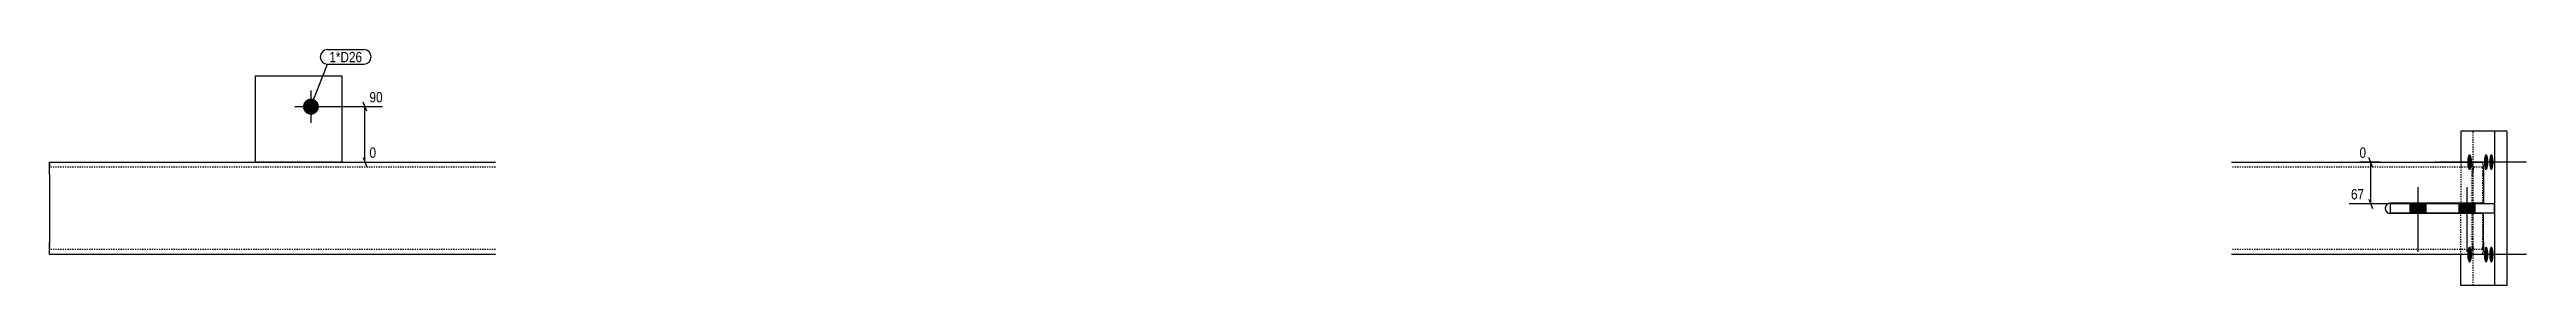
# Model space of a CAD drawing. Header units: millimetres. Extents: x 17 to 29049, y 7 to 1650.
# Drawn here: x 18909 to 22935, y 12 to 395 of the extents above; entities that cross this region are included whole.
import ezdxf

# ---------------------------------------------------------------- set-up
doc = ezdxf.new("R2010")
doc.units = ezdxf.units.MM
doc.linetypes.add('DXK_LINE_DOT2', pattern=[3.9198, 1.9599, -1.9599])
for name, color, linetype in [('MÅLSÆTNING', 7, 'Continuous'), ('STÅL', 7, 'Continuous'), ('TEKST', 7, 'Continuous')]:
    doc.layers.add(name, color=color, linetype=linetype)
doc.styles.add('Arial Narrow', font='ARIALN.TTF', dxfattribs={"height": 0.2})

msp = doc.modelspace()

# ---------------------------------------------------------------- hatches: boundary and pattern name
at = {"layer": 'STÅL', "linetype": 'Continuous'}
for points in [[(19333.5, 315, -1), (19333.5, 289, -1)], [(22846.7, 212), (22846.7, 209.3), (22846.4, 206.7), (22846, 204.4), (22845.5, 202.3), (22844.8, 200.7), (22844.1, 199.6), (22843.3, 199.1), (22842.4, 199.1), (22841.6, 199.6), (22840.9, 200.7), (22840.2, 202.3), (22839.7, 204.4), (22839.3, 206.7), (22839, 209.3), (22839, 212), (22839, 214.7), (22839.3, 217.3), (22839.7, 219.6), (22840.2, 221.7), (22840.9, 223.3), (22841.6, 224.4), (22842.4, 224.9), (22843.3, 224.9), (22844.1, 224.4), (22844.8, 223.3), (22845.5, 221.7), (22846, 219.6), (22846.4, 217.3), (22846.7, 214.7)], [(22873.3, 212), (22873.2, 209.3), (22873, 206.7), (22872.6, 204.4), (22872.1, 202.3), (22871.5, 200.7), (22870.8, 199.6), (22870, 199.1), (22869.3, 199.1), (22868.5, 199.6), (22867.8, 200.7), (22867.2, 202.3), (22866.7, 204.4), (22866.3, 206.7), (22866.1, 209.3), (22866, 212), (22866.1, 214.7), (22866.3, 217.3), (22866.7, 219.6), (22867.2, 221.7), (22867.8, 223.3), (22868.5, 224.4), (22869.3, 224.9), (22870, 224.9), (22870.8, 224.4), (22871.5, 223.3), (22872.1, 221.7), (22872.6, 219.6), (22873, 217.3), (22873.2, 214.7)], [(22881.8, 212), (22881.7, 209.3), (22881.5, 206.7), (22881.1, 204.4), (22880.6, 202.3), (22880, 200.7), (22879.3, 199.6), (22878.6, 199.1), (22877.8, 199.1), (22877.1, 199.6), (22876.4, 200.7), (22875.8, 202.3), (22875.3, 204.4), (22874.9, 206.7), (22874.7, 209.3), (22874.6, 212), (22874.7, 214.7), (22874.9, 217.3), (22875.3, 219.6), (22875.8, 221.7), (22876.4, 223.3), (22877.1, 224.4), (22877.8, 224.9), (22878.6, 224.9), (22879.3, 224.4), (22880, 223.3), (22880.6, 221.7), (22881.1, 219.6), (22881.5, 217.3), (22881.7, 214.7)], [(22771.5, 144.5), (22745.5, 144.5), (22745.5, 129.5), (22771.5, 129.5)], [(22851.5, 144.5), (22825.5, 144.5), (22825.5, 129.5), (22851.5, 129.5)], [(22846.7, 62), (22846.7, 59.3), (22846.4, 56.7), (22846, 54.4), (22845.5, 52.3), (22844.8, 50.7), (22844.1, 49.6), (22843.3, 49.1), (22842.4, 49.1), (22841.6, 49.6), (22840.9, 50.7), (22840.2, 52.3), (22839.7, 54.4), (22839.3, 56.7), (22839, 59.3), (22839, 62), (22839, 64.7), (22839.3, 67.3), (22839.7, 69.6), (22840.2, 71.7), (22840.9, 73.3), (22841.6, 74.4), (22842.4, 74.9), (22843.3, 74.9), (22844.1, 74.4), (22844.8, 73.3), (22845.5, 71.7), (22846, 69.6), (22846.4, 67.3), (22846.7, 64.7)], [(22873.3, 62), (22873.2, 59.3), (22873, 56.7), (22872.6, 54.4), (22872.1, 52.3), (22871.5, 50.7), (22870.8, 49.6), (22870, 49.1), (22869.3, 49.1), (22868.5, 49.6), (22867.8, 50.7), (22867.2, 52.3), (22866.7, 54.4), (22866.3, 56.7), (22866.1, 59.3), (22866, 62), (22866.1, 64.7), (22866.3, 67.3), (22866.7, 69.6), (22867.2, 71.7), (22867.8, 73.3), (22868.5, 74.4), (22869.3, 74.9), (22870, 74.9), (22870.8, 74.4), (22871.5, 73.3), (22872.1, 71.7), (22872.6, 69.6), (22873, 67.3), (22873.2, 64.7)], [(22881.8, 62), (22881.7, 59.3), (22881.5, 56.7), (22881.1, 54.4), (22880.6, 52.3), (22880, 50.7), (22879.3, 49.6), (22878.6, 49.1), (22877.8, 49.1), (22877.1, 49.6), (22876.4, 50.7), (22875.8, 52.3), (22875.3, 54.4), (22874.9, 56.7), (22874.7, 59.3), (22874.6, 62), (22874.7, 64.7), (22874.9, 67.3), (22875.3, 69.6), (22875.8, 71.7), (22876.4, 73.3), (22877.1, 74.4), (22877.8, 74.9), (22878.6, 74.9), (22879.3, 74.4), (22880, 73.3), (22880.6, 71.7), (22881.1, 69.6), (22881.5, 67.3), (22881.7, 64.7)]]:
    msp.add_hatch(color=96, dxfattribs=at).paths.add_polyline_path(points)

# ---------------------------------------------------------------- linework, layer by layer
at = {"layer": 'MÅLSÆTNING', "color": 7, "linetype": 'Continuous'}
for p, q in [((19338.5, 302), (19450, 302)), ((19424.2, 294.5), (19418.2, 309.5)), ((19421.2, 212), (19421.2, 302)), ((19388.5, 212), (19439.4, 212)), ((19418.2, 219.5), (19424.2, 204.5)), ((22697.4, 212), (22663.8, 212)), ((22685, 204.5), (22679, 219.5)), ((22682, 144.5), (22682, 212)), ((22708.5, 144.5), (22646.8, 144.5)), ((22679, 152), (22685, 137))]:
    msp.add_line(p, q, dxfattribs=at)
at = {"layer": 'STÅL', "color": 2, "linetype": 'Continuous'}
for p, q in [((19243.5, 212), (19243.5, 352)), ((19243.5, 352), (19383.5, 352)), ((19383.5, 352), (19383.5, 212)), ((22828.8, 262), (22828.8, 212)), ((22883.7, 262), (22828.8, 262)), ((22903.5, 262), (22883.7, 262)), ((22883.7, 12), (22883.7, 262)), ((22903.5, 262), (22903.5, 12)), ((18908.5, 192), (18908.5, 212)), ((18908.5, 212), (19633.5, 212)), ((22455.5, 212), (22863, 212)), ((22863, 212), (22864, 210.5)), ((22864, 210.5), (22864.7, 206.1)), ((22864.7, 206.1), (22865.3, 199.7)), ((18908.5, 192), (18908.5, 82)), ((22865.3, 199.7), (22865.5, 192)), ((22865.5, 192), (22865.5, 145.5)), ((22714, 145.5), (22710.8, 144.9)), ((22710.8, 129.1), (22714, 128.5)), ((22883.5, 144.5), (22713.5, 144.5)), ((22713.5, 144.5), (22713.5, 129.5)), ((22713.5, 129.5), (22883.5, 129.5)), ((22865.5, 145.5), (22714, 145.5)), ((22865.5, 128.5), (22714, 128.5)), ((22828.8, 145.5), (22828.8, 144.5)), ((22828.8, 128.5), (22828.8, 129.5)), ((22865.5, 82), (22865.5, 128.5)), ((22883.5, 129.5), (22883.5, 144.5)), ((18908.5, 67.9), (18908.5, 82)), ((22865.5, 82), (22865.3, 74.3)), ((18908.5, 62), (18908.5, 67.9)), ((19633.5, 62), (18908.5, 62)), ((22863, 62), (22455.5, 62)), ((22828.8, 12), (22828.8, 62)), ((22864, 63.5), (22863, 62)), ((22864.7, 67.9), (22864, 63.5)), ((22865.3, 74.3), (22864.7, 67.9)), ((22903.5, 12), (22828.8, 12))]:
    msp.add_line(p, q, dxfattribs=at)
at = {"layer": 'STÅL', "color": 96, "linetype": 'Continuous'}
for p, q in [((19333.5, 328), (19333.5, 276)), ((19307.5, 302), (19359.5, 302)), ((22899.9, 212), (22795.7, 212)), ((22926.7, 212), (22822.5, 212)), ((22935.3, 212), (22831, 212)), ((22758.5, 171.5), (22758.5, 66.5)), ((22838.5, 171.5), (22838.5, 66.5)), ((22745.5, 144.5), (22745.5, 129.5)), ((22771.5, 144.5), (22771.5, 129.5)), ((22825.5, 144.5), (22825.5, 129.5)), ((22851.5, 144.5), (22851.5, 129.5)), ((22899.9, 62), (22795.7, 62)), ((22926.7, 62), (22822.5, 62)), ((22935.3, 62), (22831, 62))]:
    msp.add_line(p, q, dxfattribs=at)
at = {"layer": 'STÅL', "color": 7, "linetype": 'DXK_LINE_DOT2'}
for p, q in [((22848.7, 12), (22848.7, 262)), ((18908.5, 212), (18908.5, 206.1)), ((19633.5, 204), (18908.5, 204)), ((19383.5, 212), (19243.5, 212)), ((22863, 204), (22455.5, 204)), ((22828.8, 212), (22828.8, 145.5)), ((22847.2, 199.7), (22847.8, 206.1)), ((22847.8, 206.1), (22848.6, 210.5)), ((22848.9, 203.1), (22848.5, 200.5)), ((22848.6, 210.5), (22849.5, 212)), ((22849.5, 204), (22848.9, 203.1)), ((22863.6, 203.1), (22863, 204)), ((22864.1, 200.5), (22863.6, 203.1)), ((22847, 192), (22847.2, 199.7)), ((22847, 145.5), (22847, 192)), ((22848.1, 196.6), (22848, 192)), ((22848, 145.5), (22848, 192)), ((22848.5, 200.5), (22848.1, 196.6)), ((22864.4, 196.6), (22864.1, 200.5)), ((22864.5, 192), (22864.4, 196.6)), ((22864.5, 145.5), (22864.5, 192)), ((22710.8, 144.9), (22714, 145.5)), ((22714, 128.5), (22710.8, 129.1)), ((22828.8, 144.5), (22828.8, 129.5)), ((22828.8, 62), (22828.8, 128.5)), ((22830.1, 129.5), (22830.1, 144.5)), ((22847, 82), (22847, 128.5)), ((22847, 128.5), (22848, 128.5)), ((22848, 82), (22848, 128.5)), ((22864.5, 82), (22864.5, 128.5)), ((22864.5, 128.5), (22865.5, 128.5)), ((18908.5, 82), (18908.5, 74.3)), ((22847.2, 74.3), (22847, 82)), ((22848.1, 77.4), (22848, 82)), ((22864.4, 77.4), (22864.5, 82)), ((18908.5, 74.3), (18908.5, 73.5)), ((18908.5, 67.9), (18908.5, 73.5)), ((19633.5, 70), (18908.5, 70)), ((22863, 70), (22455.5, 70)), ((22847.8, 67.9), (22847.2, 74.3)), ((22848.6, 63.5), (22847.8, 67.9)), ((22848.4, 74.3), (22848.1, 77.4)), ((22848.5, 73.5), (22848.4, 74.3)), ((22848.5, 73.5), (22848.9, 70.9)), ((22849.5, 62), (22848.6, 63.5)), ((22848.9, 70.9), (22849.5, 70)), ((22863, 70), (22863.6, 70.9)), ((22863.6, 70.9), (22864.1, 73.5)), ((22864.1, 73.5), (22864.4, 77.4))]:
    msp.add_line(p, q, dxfattribs=at)
at = {"layer": 'STÅL', "color": 96, "linetype": 'DXK_LINE_DOT2'}
for p, q in [((22891.4, 212), (22787.2, 212)), ((22891.4, 62), (22787.2, 62))]:
    msp.add_line(p, q, dxfattribs=at)
at = {"layer": 'STÅL', "color": 2, "linetype": 'Continuous'}
msp.add_arc((22714, 137), 8.5, 112.5, 247.5, dxfattribs=at)
at = {"layer": 'STÅL', "color": 7, "linetype": 'DXK_LINE_DOT2'}
msp.add_arc((22714, 137), 8.5, 112.5, 247.5, dxfattribs=at)

# ---------------------------------------------------------------- wipeouts: each hides what was drawn before it
at = {"color": 0}
msp.add_wipeout([(19416.7, 374.1), (19416.7, 391.6), (19363.4, 391.6), (19363.4, 374.1)], dxfattribs=at).dxf.layer = 'TEKST'

# ---------------------------------------------------------------- next in the draw order: wipeouts: each hides what was drawn before it
at = {"color": 0, "linetype": 'Continuous'}
for points in [[(19453.5, 305.5), (19453.5, 330), (19425.2, 330), (19425.2, 305.5)], [(19442.9, 215.5), (19442.9, 240), (19425.2, 240), (19425.2, 215.5)], [(22678, 215.5), (22678, 240), (22660.3, 240), (22660.3, 215.5)], [(22674.8, 148), (22674.8, 172.5), (22646.5, 172.5), (22646.5, 148)]]:
    msp.add_wipeout(points, dxfattribs=at).dxf.layer = 'MÅLSÆTNING'
at = {"color": 0}
msp.add_wipeout([(19416.7, 374.1), (19416.7, 391.6), (19363.4, 391.6), (19363.4, 374.1)], dxfattribs=at).dxf.layer = 'TEKST'

# ---------------------------------------------------------------- next in the draw order: linework, layer by layer
at = {"layer": 'TEKST', "color": 7, "linetype": 'Continuous'}
for p, q in [((19333.5, 302), (19360.4, 371.1)), ((19360.4, 394.6), (19419.7, 394.6)), ((19360.4, 371.1), (19419.7, 371.1))]:
    msp.add_line(p, q, dxfattribs=at)
for centre, start, end in [((19360.4, 382.8), 90, 270), ((19419.7, 382.8), 270, 90)]:
    msp.add_arc(centre, 11.8, start, end, dxfattribs=at)

# ---------------------------------------------------------------- next in the draw order: texts
at = {"layer": 'MÅLSÆTNING', "color": 3, "linetype": 'Continuous', "style": 'Arial Narrow'}
for s, p in [('90', (19428.7, 309)), ('0', (19428.7, 219)), ('0', (22663.8, 219)), ('67', (22650, 151.5))]:
    msp.add_text(s, height=16.7, dxfattribs=at).set_placement(p)
at = {"layer": 'TEKST', "color": 3, "style": 'Arial Narrow'}
msp.add_text('1*D26', height=16.7, dxfattribs=at).set_placement((19363.4, 374.1))

doc.saveas('drawing.dxf')
